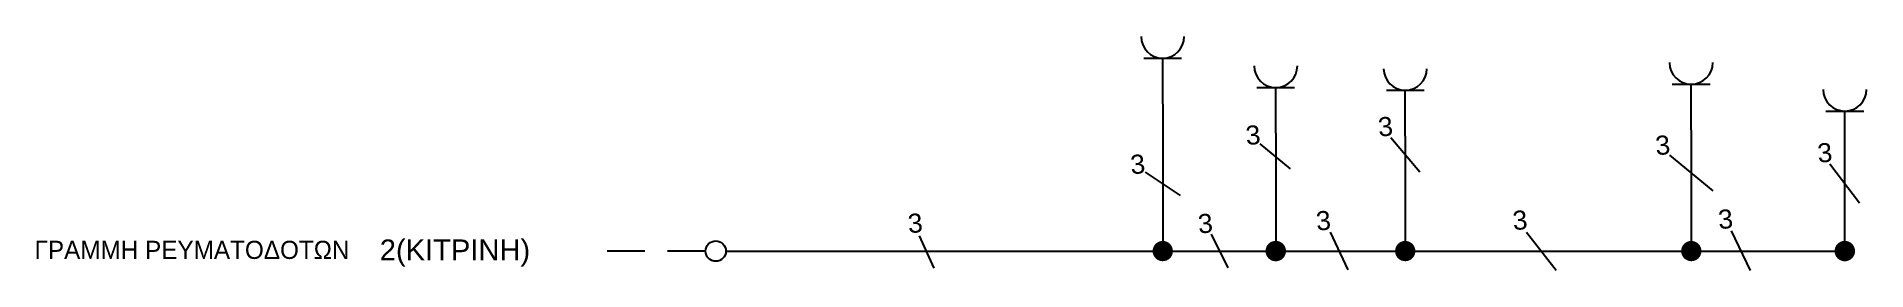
# Model space of a CAD drawing. Header units: millimetres. Extents: x 7471872 to 14943722, y 8344308 to 16688757.
# Drawn here: x 7471902.32 to 7471914.41, y 8344372.49 to 8344374.04 of the extents above; entities that cross this region are included whole.
import ezdxf

# ---------------------------------------------------------------- set-up
doc = ezdxf.new("R2010")
doc.units = ezdxf.units.MM
doc.layers.add('BUILD_FL001_USER', color=2, linetype='Continuous')
doc.styles.get("Standard").update_dxf_attribs({"font": 'arial.ttf'})
doc.styles.add('W4MS1', font='W4MS1.shx')

msp = doc.modelspace()

# ---------------------------------------------------------------- texts
for p in [(7471910.311, 8344373.32), (7471911.186, 8344373.376), (7471913.018, 8344373.253), (7471914.089, 8344373.203), (7471909.549, 8344373.127), (7471908.079, 8344372.737), (7471909.996, 8344372.735), (7471910.776, 8344372.754), (7471912.075, 8344372.757), (7471913.433, 8344372.764)]:
    msp.add_text('3', height=0.126, rotation=4.5389).set_placement(p)
msp.add_text('2(ΚΙΤΡΙΝΗ)', height=0.1377).set_placement((7471904.585, 8344372.558))
at = {"layer": 'BUILD_FL001_USER', "color": 0, "style": 'W4MS1'}
msp.add_text('ΓΡΑΜΜΗ ΡΕΥΜΑΤΟΔΟΤΩΝ', height=0.12, dxfattribs=at).set_placement((7471902.304, 8344372.567))

# ---------------------------------------------------------------- blocks, each defined once
blk = doc.blocks.new('sucko_for_monogramic')
for p, q in [((7471912.16, 8344376.961), (7471912.41, 8344376.961)), ((7471912.285, 8344376.658), (7471912.285, 8344376.961))]:
    blk.add_line(p, q)
blk.add_arc((7471912.285, 8344377.104), 0.143, 180, 0)

# ---------------------------------------------------------------- linework, layer by layer
for p, q in [((7471909.758, 8344373.591), (7471909.758, 8344372.619)), ((7471910.505, 8344373.398), (7471910.505, 8344372.619)), ((7471911.265, 8344373.37), (7471911.457, 8344373.143)), ((7471911.361, 8344373.379), (7471911.361, 8344372.619)), ((7471913.25, 8344373.419), (7471913.25, 8344372.619)), ((7471910.399, 8344373.328), (7471910.601, 8344373.162)), ((7471913.107, 8344373.254), (7471913.394, 8344373.017)), ((7471914.265, 8344372.619), (7471914.265, 8344373.242)), ((7471909.643, 8344373.14), (7471909.874, 8344372.987)), ((7471914.166, 8344373.195), (7471914.363, 8344372.938)), ((7471910.078, 8344372.73), (7471910.189, 8344372.508)), ((7471910.865, 8344372.743), (7471910.981, 8344372.496)), ((7471912.161, 8344372.745), (7471912.358, 8344372.493)), ((7471913.513, 8344372.753), (7471913.64, 8344372.491)), ((7471906.337, 8344372.619), (7471906.087, 8344372.619)), ((7471906.737, 8344372.619), (7471906.487, 8344372.619)), ((7471906.872, 8344372.619), (7471914.265, 8344372.619)), ((7471908.148, 8344372.72), (7471908.246, 8344372.505))]:
    msp.add_line(p, q)
at = {"const_width": 0.0674}
for points in [[(7471909.725, 8344372.619, 1), (7471909.792, 8344372.619, 1)], [(7471910.471, 8344372.619, 1), (7471910.539, 8344372.619, 1)], [(7471911.327, 8344372.619, 1), (7471911.394, 8344372.619, 1)], [(7471913.217, 8344372.619, 1), (7471913.284, 8344372.619, 1)], [(7471914.231, 8344372.619, 1), (7471914.299, 8344372.619, 1)]]:
    msp.add_lwpolyline(points, format="xyb", close=True, dxfattribs=at)
at = {"layer": 'BUILD_FL001_USER', "color": 0}
msp.add_circle((7471906.805, 8344372.619), 0.0674, dxfattribs=at)

# ---------------------------------------------------------------- block references
for p in [(-2.527, -3.066), (-1.78, -3.26), (-0.924, -3.279), (0.965, -3.239), (1.98, -3.416)]:
    msp.add_blockref('sucko_for_monogramic', p)

msp.set_redraw_order([(e.dxf.handle, doc.entitydb.next_handle()) for e in msp.query("TEXT MTEXT ATTDEF DIMENSION ARC_DIMENSION")])  # texts and dimensions are drawn at this point

doc.saveas('drawing.dxf')
